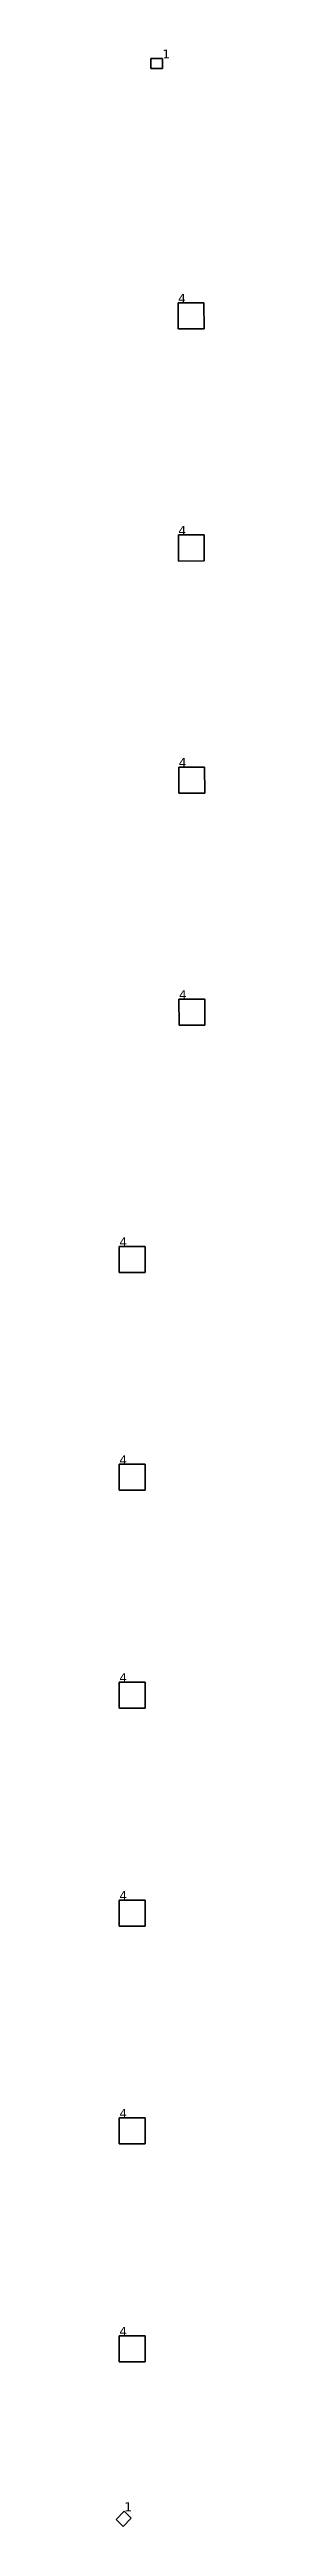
# Model space of a CAD drawing. Header units: inches. Extents: x -3 to 1235, y -1 to 963.
# Drawn here: x 143.35 to 145.15, y 65.65 to 115.63 of the extents above; entities that cross this region are included whole.
import ezdxf

# ---------------------------------------------------------------- set-up
doc = ezdxf.new("R2010")
doc.units = ezdxf.units.IN
doc.header["$MEASUREMENT"] = 0
doc.layers.add('DLX_TERR_LUM', color=7, linetype='Continuous', true_color=0x000000)
doc.layers.add('DLX_TERR_LUMKEY_IDX', color=7, linetype='Continuous', true_color=0x7f7f7f)
doc.styles.add('TableTextStyle', font='')
doc.styles.get('TableTextStyle').set_extended_font_data('VERDANA.TTF')

msp = doc.modelspace()

# ---------------------------------------------------------------- texts
at = {"layer": 'DLX_TERR_LUMKEY_IDX', "style": 'TableTextStyle'}
for s, p in [('1', (144.284, 115.453)), ('4', (144.602, 110.52)), ('4', (144.609, 105.836)), ('4', (144.615, 101.153)), ('4', (144.621, 96.469)), ('4', (143.413, 91.479)), ('4', (143.413, 87.082)), ('4', (143.413, 82.685)), ('4', (143.413, 78.288)), ('4', (143.413, 73.891)), ('4', (143.413, 69.494)), ('1', (143.512, 65.954))]:
    msp.add_text(s, height=0.18, dxfattribs=at).set_placement(p)

# ---------------------------------------------------------------- linework, layer by layer
at = {"layer": 'DLX_TERR_LUM'}
for points in [[(144.049, 115.452, 0), (144.284, 115.453, 0)], [(144.284, 115.453, 0), (144.049, 115.452, 0)], [(144.284, 115.453, 0), (144.049, 115.452, 0)], [(144.049, 115.452, 0), (144.284, 115.453, 0)], [(144.049, 115.252, 0), (144.049, 115.452, 0)], [(144.049, 115.452, 0), (144.049, 115.452, 0)], [(144.049, 115.452, 0), (144.049, 115.252, 0)], [(144.049, 115.452, 0), (144.049, 115.452, 0)], [(144.049, 115.452, 0), (144.049, 115.252, 0)], [(144.049, 115.252, 0), (144.049, 115.452, 0)], [(144.284, 115.253, 0), (144.049, 115.252, 0)], [(144.049, 115.252, 0), (144.284, 115.253, 0)], [(144.049, 115.252, 0), (144.284, 115.253, 0)], [(144.284, 115.253, 0), (144.049, 115.252, 0)], [(144.049, 115.252, 0), (144.049, 115.252, 0)], [(144.049, 115.252, 0), (144.049, 115.252, 0)], [(144.284, 115.453, 0), (144.284, 115.253, 0)], [(144.284, 115.253, 0), (144.284, 115.453, 0)], [(144.284, 115.453, 0), (144.284, 115.453, 0)], [(144.284, 115.453, 0), (144.284, 115.453, 0)], [(144.284, 115.253, 0), (144.284, 115.453, 0)], [(144.284, 115.453, 0), (144.284, 115.253, 0)], [(144.284, 115.253, 0), (144.284, 115.253, 0)], [(144.284, 115.253, 0), (144.284, 115.253, 0)], [(144.602, 110.52, 0), (145.127, 110.521, 0)], [(145.127, 110.521, 0), (144.602, 110.52, 0)], [(145.127, 110.521, 0), (144.602, 110.52, 0)], [(144.602, 110.52, 0), (145.127, 110.521, 0)], [(144.603, 109.995, 0), (144.602, 110.52, 0)], [(144.602, 110.52, 0), (144.602, 110.52, 0)], [(144.602, 110.52, 0), (144.603, 109.995, 0)], [(144.602, 110.52, 0), (144.602, 110.52, 0)], [(144.602, 110.52, 0), (144.603, 109.995, 0)], [(144.603, 109.995, 0), (144.602, 110.52, 0)], [(145.127, 110.521, 0), (145.127, 110.521, 0)], [(145.127, 110.521, 0), (145.128, 109.996, 0)], [(145.128, 109.996, 0), (145.127, 110.521, 0)], [(145.127, 110.521, 0), (145.127, 110.521, 0)], [(145.128, 109.996, 0), (145.127, 110.521, 0)], [(145.127, 110.521, 0), (145.128, 109.996, 0)], [(145.128, 109.996, 0), (144.603, 109.995, 0)], [(144.603, 109.995, 0), (145.128, 109.996, 0)], [(144.603, 109.995, 0), (145.128, 109.996, 0)], [(145.128, 109.996, 0), (144.603, 109.995, 0)], [(144.603, 109.995, 0), (144.603, 109.995, 0)], [(144.603, 109.995, 0), (144.603, 109.995, 0)], [(145.128, 109.996, 0), (145.128, 109.996, 0)], [(145.128, 109.996, 0), (145.128, 109.996, 0)], [(144.609, 105.836, 0), (145.134, 105.837, 0)], [(145.134, 105.837, 0), (144.609, 105.836, 0)], [(145.134, 105.837, 0), (144.609, 105.836, 0)], [(144.609, 105.836, 0), (145.134, 105.837, 0)], [(144.609, 105.311, 0), (144.609, 105.836, 0)], [(144.609, 105.836, 0), (144.609, 105.836, 0)], [(144.609, 105.836, 0), (144.609, 105.311, 0)], [(144.609, 105.836, 0), (144.609, 105.836, 0)], [(144.609, 105.836, 0), (144.609, 105.311, 0)], [(144.609, 105.311, 0), (144.609, 105.836, 0)], [(145.134, 105.837, 0), (145.134, 105.837, 0)], [(145.134, 105.837, 0), (145.134, 105.312, 0)], [(145.134, 105.312, 0), (145.134, 105.837, 0)], [(145.134, 105.837, 0), (145.134, 105.837, 0)], [(145.134, 105.312, 0), (145.134, 105.837, 0)], [(145.134, 105.837, 0), (145.134, 105.312, 0)], [(145.134, 105.312, 0), (144.609, 105.311, 0)], [(144.609, 105.311, 0), (145.134, 105.312, 0)], [(144.609, 105.311, 0), (145.134, 105.312, 0)], [(145.134, 105.312, 0), (144.609, 105.311, 0)], [(144.609, 105.311, 0), (144.609, 105.311, 0)], [(144.609, 105.311, 0), (144.609, 105.311, 0)], [(145.134, 105.312, 0), (145.134, 105.312, 0)], [(145.134, 105.312, 0), (145.134, 105.312, 0)], [(144.616, 100.628, 0), (144.615, 101.153, 0)], [(144.615, 101.153, 0), (144.615, 101.153, 0)], [(144.615, 101.153, 0), (144.616, 100.628, 0)], [(144.615, 101.153, 0), (145.14, 101.153, 0)], [(145.14, 101.153, 0), (144.615, 101.153, 0)], [(144.615, 101.153, 0), (144.615, 101.153, 0)], [(145.14, 101.153, 0), (144.615, 101.153, 0)], [(144.615, 101.153, 0), (144.616, 100.628, 0)], [(144.616, 100.628, 0), (144.615, 101.153, 0)], [(144.615, 101.153, 0), (145.14, 101.153, 0)], [(145.14, 101.153, 0), (145.14, 101.153, 0)], [(145.14, 101.153, 0), (145.141, 100.628, 0)], [(145.141, 100.628, 0), (145.14, 101.153, 0)], [(145.14, 101.153, 0), (145.14, 101.153, 0)], [(145.141, 100.628, 0), (145.14, 101.153, 0)], [(145.14, 101.153, 0), (145.141, 100.628, 0)], [(145.141, 100.628, 0), (144.616, 100.628, 0)], [(144.616, 100.628, 0), (144.616, 100.628, 0)], [(144.616, 100.628, 0), (145.141, 100.628, 0)], [(144.616, 100.628, 0), (144.616, 100.628, 0)], [(144.616, 100.628, 0), (145.141, 100.628, 0)], [(145.141, 100.628, 0), (144.616, 100.628, 0)], [(145.141, 100.628, 0), (145.141, 100.628, 0)], [(145.141, 100.628, 0), (145.141, 100.628, 0)], [(144.621, 96.469, 0), (145.146, 96.47, 0)], [(145.146, 96.47, 0), (144.621, 96.469, 0)], [(145.146, 96.47, 0), (144.621, 96.469, 0)], [(144.621, 96.469, 0), (145.146, 96.47, 0)], [(144.622, 95.944, 0), (144.621, 96.469, 0)], [(144.621, 96.469, 0), (144.621, 96.469, 0)], [(144.621, 96.469, 0), (144.622, 95.944, 0)], [(144.621, 96.469, 0), (144.621, 96.469, 0)], [(144.621, 96.469, 0), (144.622, 95.944, 0)], [(144.622, 95.944, 0), (144.621, 96.469, 0)], [(145.146, 96.47, 0), (145.146, 96.47, 0)], [(145.146, 96.47, 0), (145.147, 95.945, 0)], [(145.147, 95.945, 0), (145.146, 96.47, 0)], [(145.146, 96.47, 0), (145.146, 96.47, 0)], [(145.147, 95.945, 0), (145.146, 96.47, 0)], [(145.146, 96.47, 0), (145.147, 95.945, 0)], [(145.147, 95.945, 0), (144.622, 95.944, 0)], [(144.622, 95.944, 0), (145.147, 95.945, 0)], [(144.622, 95.944, 0), (145.147, 95.945, 0)], [(145.147, 95.945, 0), (144.622, 95.944, 0)], [(144.622, 95.944, 0), (144.622, 95.944, 0)], [(144.622, 95.944, 0), (144.622, 95.944, 0)], [(145.147, 95.945, 0), (145.147, 95.945, 0)], [(145.147, 95.945, 0), (145.147, 95.945, 0)], [(143.413, 90.954, 0), (143.413, 91.479, 0)], [(143.413, 91.479, 0), (143.413, 91.479, 0)], [(143.413, 91.479, 0), (143.413, 90.954, 0)], [(143.413, 91.479, 0), (143.938, 91.479, 0)], [(143.938, 91.479, 0), (143.413, 91.479, 0)], [(143.413, 91.479, 0), (143.413, 91.479, 0)], [(143.938, 91.479, 0), (143.413, 91.479, 0)], [(143.413, 91.479, 0), (143.413, 90.954, 0)], [(143.413, 90.954, 0), (143.413, 91.479, 0)], [(143.413, 91.479, 0), (143.938, 91.479, 0)], [(143.938, 91.479, 0), (143.938, 91.479, 0)], [(143.938, 91.479, 0), (143.938, 90.954, 0)], [(143.938, 90.954, 0), (143.938, 91.479, 0)], [(143.938, 91.479, 0), (143.938, 91.479, 0)], [(143.938, 90.954, 0), (143.938, 91.479, 0)], [(143.938, 91.479, 0), (143.938, 90.954, 0)], [(143.938, 90.954, 0), (143.413, 90.954, 0)], [(143.413, 90.954, 0), (143.413, 90.954, 0)], [(143.413, 90.954, 0), (143.938, 90.954, 0)], [(143.413, 90.954, 0), (143.413, 90.954, 0)], [(143.413, 90.954, 0), (143.938, 90.954, 0)], [(143.938, 90.954, 0), (143.413, 90.954, 0)], [(143.938, 90.954, 0), (143.938, 90.954, 0)], [(143.938, 90.954, 0), (143.938, 90.954, 0)], [(143.413, 86.557, 0), (143.413, 87.082, 0)], [(143.413, 87.082, 0), (143.413, 87.082, 0)], [(143.413, 87.082, 0), (143.413, 86.557, 0)], [(143.413, 87.082, 0), (143.938, 87.082, 0)], [(143.938, 87.082, 0), (143.413, 87.082, 0)], [(143.413, 87.082, 0), (143.413, 87.082, 0)], [(143.938, 87.082, 0), (143.413, 87.082, 0)], [(143.413, 87.082, 0), (143.413, 86.557, 0)], [(143.413, 86.557, 0), (143.413, 87.082, 0)], [(143.413, 87.082, 0), (143.938, 87.082, 0)], [(143.938, 87.082, 0), (143.938, 87.082, 0)], [(143.938, 87.082, 0), (143.938, 86.557, 0)], [(143.938, 86.557, 0), (143.938, 87.082, 0)], [(143.938, 87.082, 0), (143.938, 87.082, 0)], [(143.938, 86.557, 0), (143.938, 87.082, 0)], [(143.938, 87.082, 0), (143.938, 86.557, 0)], [(143.938, 86.557, 0), (143.413, 86.557, 0)], [(143.413, 86.557, 0), (143.413, 86.557, 0)], [(143.413, 86.557, 0), (143.938, 86.557, 0)], [(143.413, 86.557, 0), (143.413, 86.557, 0)], [(143.413, 86.557, 0), (143.938, 86.557, 0)], [(143.938, 86.557, 0), (143.413, 86.557, 0)], [(143.938, 86.557, 0), (143.938, 86.557, 0)], [(143.938, 86.557, 0), (143.938, 86.557, 0)], [(143.413, 82.16, 0), (143.413, 82.685, 0)], [(143.413, 82.685, 0), (143.413, 82.685, 0)], [(143.413, 82.685, 0), (143.413, 82.16, 0)], [(143.413, 82.685, 0), (143.938, 82.685, 0)], [(143.938, 82.685, 0), (143.413, 82.685, 0)], [(143.413, 82.685, 0), (143.413, 82.685, 0)], [(143.938, 82.685, 0), (143.413, 82.685, 0)], [(143.413, 82.685, 0), (143.413, 82.16, 0)], [(143.413, 82.16, 0), (143.413, 82.685, 0)], [(143.413, 82.685, 0), (143.938, 82.685, 0)], [(143.938, 82.685, 0), (143.938, 82.685, 0)], [(143.938, 82.685, 0), (143.938, 82.16, 0)], [(143.938, 82.16, 0), (143.938, 82.685, 0)], [(143.938, 82.685, 0), (143.938, 82.685, 0)], [(143.938, 82.16, 0), (143.938, 82.685, 0)], [(143.938, 82.685, 0), (143.938, 82.16, 0)], [(143.938, 82.16, 0), (143.413, 82.16, 0)], [(143.413, 82.16, 0), (143.413, 82.16, 0)], [(143.413, 82.16, 0), (143.938, 82.16, 0)], [(143.413, 82.16, 0), (143.413, 82.16, 0)], [(143.413, 82.16, 0), (143.938, 82.16, 0)], [(143.938, 82.16, 0), (143.413, 82.16, 0)], [(143.938, 82.16, 0), (143.938, 82.16, 0)], [(143.938, 82.16, 0), (143.938, 82.16, 0)], [(143.413, 77.763, 0), (143.413, 78.288, 0)], [(143.413, 78.288, 0), (143.413, 78.288, 0)], [(143.413, 78.288, 0), (143.413, 77.763, 0)], [(143.413, 78.288, 0), (143.938, 78.288, 0)], [(143.938, 78.288, 0), (143.413, 78.288, 0)], [(143.413, 78.288, 0), (143.413, 78.288, 0)], [(143.938, 78.288, 0), (143.413, 78.288, 0)], [(143.413, 78.288, 0), (143.413, 77.763, 0)], [(143.413, 77.763, 0), (143.413, 78.288, 0)], [(143.413, 78.288, 0), (143.938, 78.288, 0)], [(143.938, 78.288, 0), (143.938, 78.288, 0)], [(143.938, 78.288, 0), (143.938, 77.763, 0)], [(143.938, 77.763, 0), (143.938, 78.288, 0)], [(143.938, 78.288, 0), (143.938, 78.288, 0)], [(143.938, 77.763, 0), (143.938, 78.288, 0)], [(143.938, 78.288, 0), (143.938, 77.763, 0)], [(143.938, 77.763, 0), (143.413, 77.763, 0)], [(143.413, 77.763, 0), (143.413, 77.763, 0)], [(143.413, 77.763, 0), (143.938, 77.763, 0)], [(143.413, 77.763, 0), (143.413, 77.763, 0)], [(143.413, 77.763, 0), (143.938, 77.763, 0)], [(143.938, 77.763, 0), (143.413, 77.763, 0)], [(143.938, 77.763, 0), (143.938, 77.763, 0)], [(143.938, 77.763, 0), (143.938, 77.763, 0)], [(143.413, 73.366, 0), (143.413, 73.891, 0)], [(143.413, 73.891, 0), (143.413, 73.891, 0)], [(143.413, 73.891, 0), (143.413, 73.366, 0)], [(143.413, 73.891, 0), (143.938, 73.891, 0)], [(143.938, 73.891, 0), (143.413, 73.891, 0)], [(143.413, 73.891, 0), (143.413, 73.891, 0)], [(143.938, 73.891, 0), (143.413, 73.891, 0)], [(143.413, 73.891, 0), (143.413, 73.366, 0)], [(143.413, 73.366, 0), (143.413, 73.891, 0)], [(143.413, 73.891, 0), (143.938, 73.891, 0)], [(143.938, 73.891, 0), (143.938, 73.891, 0)], [(143.938, 73.891, 0), (143.938, 73.366, 0)], [(143.938, 73.366, 0), (143.938, 73.891, 0)], [(143.938, 73.891, 0), (143.938, 73.891, 0)], [(143.938, 73.366, 0), (143.938, 73.891, 0)], [(143.938, 73.891, 0), (143.938, 73.366, 0)], [(143.938, 73.366, 0), (143.413, 73.366, 0)], [(143.413, 73.366, 0), (143.413, 73.366, 0)], [(143.413, 73.366, 0), (143.938, 73.366, 0)], [(143.413, 73.366, 0), (143.413, 73.366, 0)], [(143.413, 73.366, 0), (143.938, 73.366, 0)], [(143.938, 73.366, 0), (143.413, 73.366, 0)], [(143.938, 73.366, 0), (143.938, 73.366, 0)], [(143.938, 73.366, 0), (143.938, 73.366, 0)], [(143.413, 68.969, 0), (143.413, 69.494, 0)], [(143.413, 69.494, 0), (143.413, 69.494, 0)], [(143.413, 69.494, 0), (143.413, 68.969, 0)], [(143.413, 69.494, 0), (143.938, 69.494, 0)], [(143.938, 69.494, 0), (143.413, 69.494, 0)], [(143.413, 69.494, 0), (143.413, 69.494, 0)], [(143.938, 69.494, 0), (143.413, 69.494, 0)], [(143.413, 69.494, 0), (143.413, 68.969, 0)], [(143.413, 68.969, 0), (143.413, 69.494, 0)], [(143.413, 69.494, 0), (143.938, 69.494, 0)], [(143.938, 69.494, 0), (143.938, 69.494, 0)], [(143.938, 69.494, 0), (143.938, 68.969, 0)], [(143.938, 68.969, 0), (143.938, 69.494, 0)], [(143.938, 69.494, 0), (143.938, 69.494, 0)], [(143.938, 68.969, 0), (143.938, 69.494, 0)], [(143.938, 69.494, 0), (143.938, 68.969, 0)], [(143.938, 68.969, 0), (143.413, 68.969, 0)], [(143.413, 68.969, 0), (143.413, 68.969, 0)], [(143.413, 68.969, 0), (143.938, 68.969, 0)], [(143.413, 68.969, 0), (143.413, 68.969, 0)], [(143.413, 68.969, 0), (143.938, 68.969, 0)], [(143.938, 68.969, 0), (143.413, 68.969, 0)], [(143.938, 68.969, 0), (143.938, 68.969, 0)], [(143.938, 68.969, 0), (143.938, 68.969, 0)], [(143.346, 65.788, 0), (143.512, 65.954, 0)], [(143.512, 65.954, 0), (143.346, 65.788, 0)], [(143.512, 65.954, 0), (143.346, 65.788, 0)], [(143.346, 65.788, 0), (143.512, 65.954, 0)], [(143.488, 65.646, 0), (143.346, 65.788, 0)], [(143.346, 65.788, 0), (143.346, 65.788, 0)], [(143.346, 65.788, 0), (143.488, 65.646, 0)], [(143.346, 65.788, 0), (143.346, 65.788, 0)], [(143.346, 65.788, 0), (143.488, 65.646, 0)], [(143.488, 65.646, 0), (143.346, 65.788, 0)], [(143.654, 65.812, 0), (143.488, 65.646, 0)], [(143.488, 65.646, 0), (143.654, 65.812, 0)], [(143.488, 65.646, 0), (143.654, 65.812, 0)], [(143.654, 65.812, 0), (143.488, 65.646, 0)], [(143.488, 65.646, 0), (143.488, 65.646, 0)], [(143.488, 65.646, 0), (143.488, 65.646, 0)], [(143.512, 65.954, 0), (143.512, 65.954, 0)], [(143.512, 65.954, 0), (143.654, 65.812, 0)], [(143.654, 65.812, 0), (143.512, 65.954, 0)], [(143.512, 65.954, 0), (143.512, 65.954, 0)], [(143.654, 65.812, 0), (143.512, 65.954, 0)], [(143.512, 65.954, 0), (143.654, 65.812, 0)], [(143.654, 65.812, 0), (143.654, 65.812, 0)], [(143.654, 65.812, 0), (143.654, 65.812, 0)]]:
    msp.add_polyline3d(points, dxfattribs=at)

msp.set_redraw_order([(e.dxf.handle, doc.entitydb.next_handle()) for e in msp.query("TEXT MTEXT ATTDEF DIMENSION ARC_DIMENSION")])  # texts and dimensions are drawn at this point

doc.saveas('drawing.dxf')
